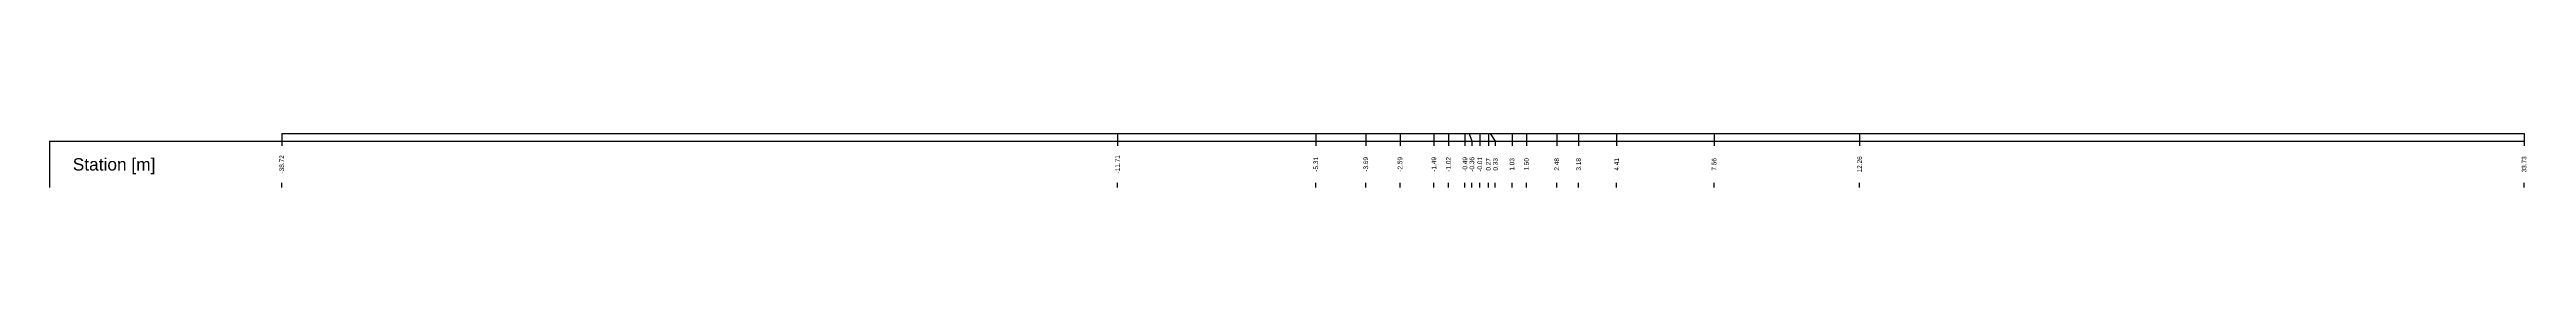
# Model space of a CAD drawing. Header units: millimetres. Extents: x -8 to 79, y -83 to 317.
# Drawn here: x -7.5 to 72.5, y -39.8 to -38 of the extents above; entities that cross this region are included whole.
import ezdxf
from ezdxf.enums import TextEntityAlignment as Align

# ---------------------------------------------------------------- set-up
doc = ezdxf.new("R2010")
doc.units = ezdxf.units.MM
doc.styles.get("Standard").update_dxf_attribs({"font": 'arial.ttf'})

msp = doc.modelspace()

# ---------------------------------------------------------------- linework, layer by layer
at = {"layer": 'band'}
for p, q in [((0, -38.25), (0, -38.4)), ((27.009, -38.25), (27.009, -38.4)), ((33.411, -38.25), (33.411, -38.4)), ((35.027, -38.25), (35.027, -38.4)), ((36.133, -38.25), (36.133, -38.4)), ((37.227, -38.25), (37.227, -38.4)), ((37.697, -38.25), (37.697, -38.4)), ((38.23, -38.25), (38.23, -38.4)), ((38.455, -38.25), (38.455, -38.4)), ((38.71, -38.25), (38.71, -38.4)), ((38.987, -38.25), (38.987, -38.4)), ((39.212, -38.25), (39.212, -38.4)), ((39.751, -38.25), (39.751, -38.4)), ((40.218, -38.25), (40.218, -38.4)), ((41.196, -38.25), (41.196, -38.4)), ((41.9, -38.25), (41.9, -38.4)), ((43.131, -38.25), (43.131, -38.4)), ((46.281, -38.25), (46.281, -38.4)), ((50.982, -38.25), (50.982, -38.4)), ((72.45, -38.25), (72.45, -38.4)), ((0, -39.75), (0, -39.6)), ((27.009, -39.75), (27.009, -39.6)), ((33.411, -39.75), (33.411, -39.6)), ((35.027, -39.75), (35.027, -39.6)), ((36.133, -39.75), (36.133, -39.6)), ((37.227, -39.75), (37.227, -39.6)), ((37.697, -39.75), (37.697, -39.6)), ((38.23, -39.75), (38.23, -39.6)), ((38.455, -39.75), (38.455, -39.6)), ((38.71, -39.75), (38.71, -39.6)), ((38.987, -39.75), (38.987, -39.6)), ((39.212, -39.75), (39.212, -39.6)), ((39.751, -39.75), (39.751, -39.6)), ((40.218, -39.75), (40.218, -39.6)), ((41.196, -39.75), (41.196, -39.6)), ((41.9, -39.75), (41.9, -39.6)), ((43.131, -39.75), (43.131, -39.6)), ((46.281, -39.75), (46.281, -39.6)), ((50.982, -39.75), (50.982, -39.6)), ((72.45, -39.75), (72.45, -39.6))]:
    msp.add_line(p, q, dxfattribs=at)
at = {"layer": 'frame'}
for p, q in [((-7.5, -38.25), (72.45, -38.25)), ((-7.5, -38.25), (-7.5, -39.75)), ((0, -38), (72.45, -38))]:
    msp.add_line(p, q, dxfattribs=at)
at = {"layer": 'marker', "color": 253}
for p, q in [((0, -38), (0, -38.25)), ((27.009, -38), (27.009, -38.25)), ((33.411, -38), (33.411, -38.25)), ((35.027, -38), (35.027, -38.25)), ((36.133, -38), (36.133, -38.25)), ((37.227, -38), (37.227, -38.25)), ((37.697, -38), (37.697, -38.25)), ((38.23, -38), (38.23, -38.25)), ((38.363, -38), (38.455, -38.25)), ((38.71, -38), (38.71, -38.25)), ((38.987, -38), (38.987, -38.25)), ((39.047, -38), (39.212, -38.25)), ((39.751, -38), (39.751, -38.25)), ((40.218, -38), (40.218, -38.25)), ((41.196, -38), (41.196, -38.25)), ((41.9, -38), (41.9, -38.25)), ((43.131, -38), (43.131, -38.25)), ((46.281, -38), (46.281, -38.25)), ((50.982, -38), (50.982, -38.25)), ((72.45, -38), (72.45, -38.25))]:
    msp.add_line(p, q, dxfattribs=at)

# ---------------------------------------------------------------- texts
msp.add_text('Station [m]', height=0.4).set_placement((-6.75, -39), align=Align.MIDDLE_LEFT)
for s, p in [('-38.72', (0, -39)), ('-11.71', (27.009, -39)), ('-5.31', (33.411, -39)), ('-3.69', (35.027, -39)), ('-2.59', (36.133, -39)), ('-1.49', (37.227, -39)), ('-1.02', (37.697, -39)), ('-0.49', (38.23, -39)), ('-0.36', (38.455, -39)), ('-0.01', (38.71, -39)), ('0.27', (38.987, -39)), ('0.33', (39.212, -39)), ('1.03', (39.751, -39)), ('1.50', (40.218, -39)), ('2.48', (41.196, -39)), ('3.18', (41.9, -39)), ('4.41', (43.131, -39)), ('7.56', (46.281, -39)), ('12.26', (50.982, -39)), ('33.73', (72.45, -39))]:
    msp.add_text(s, height=0.15, rotation=90).set_placement(p, align=Align.MIDDLE)

doc.saveas('drawing.dxf')
